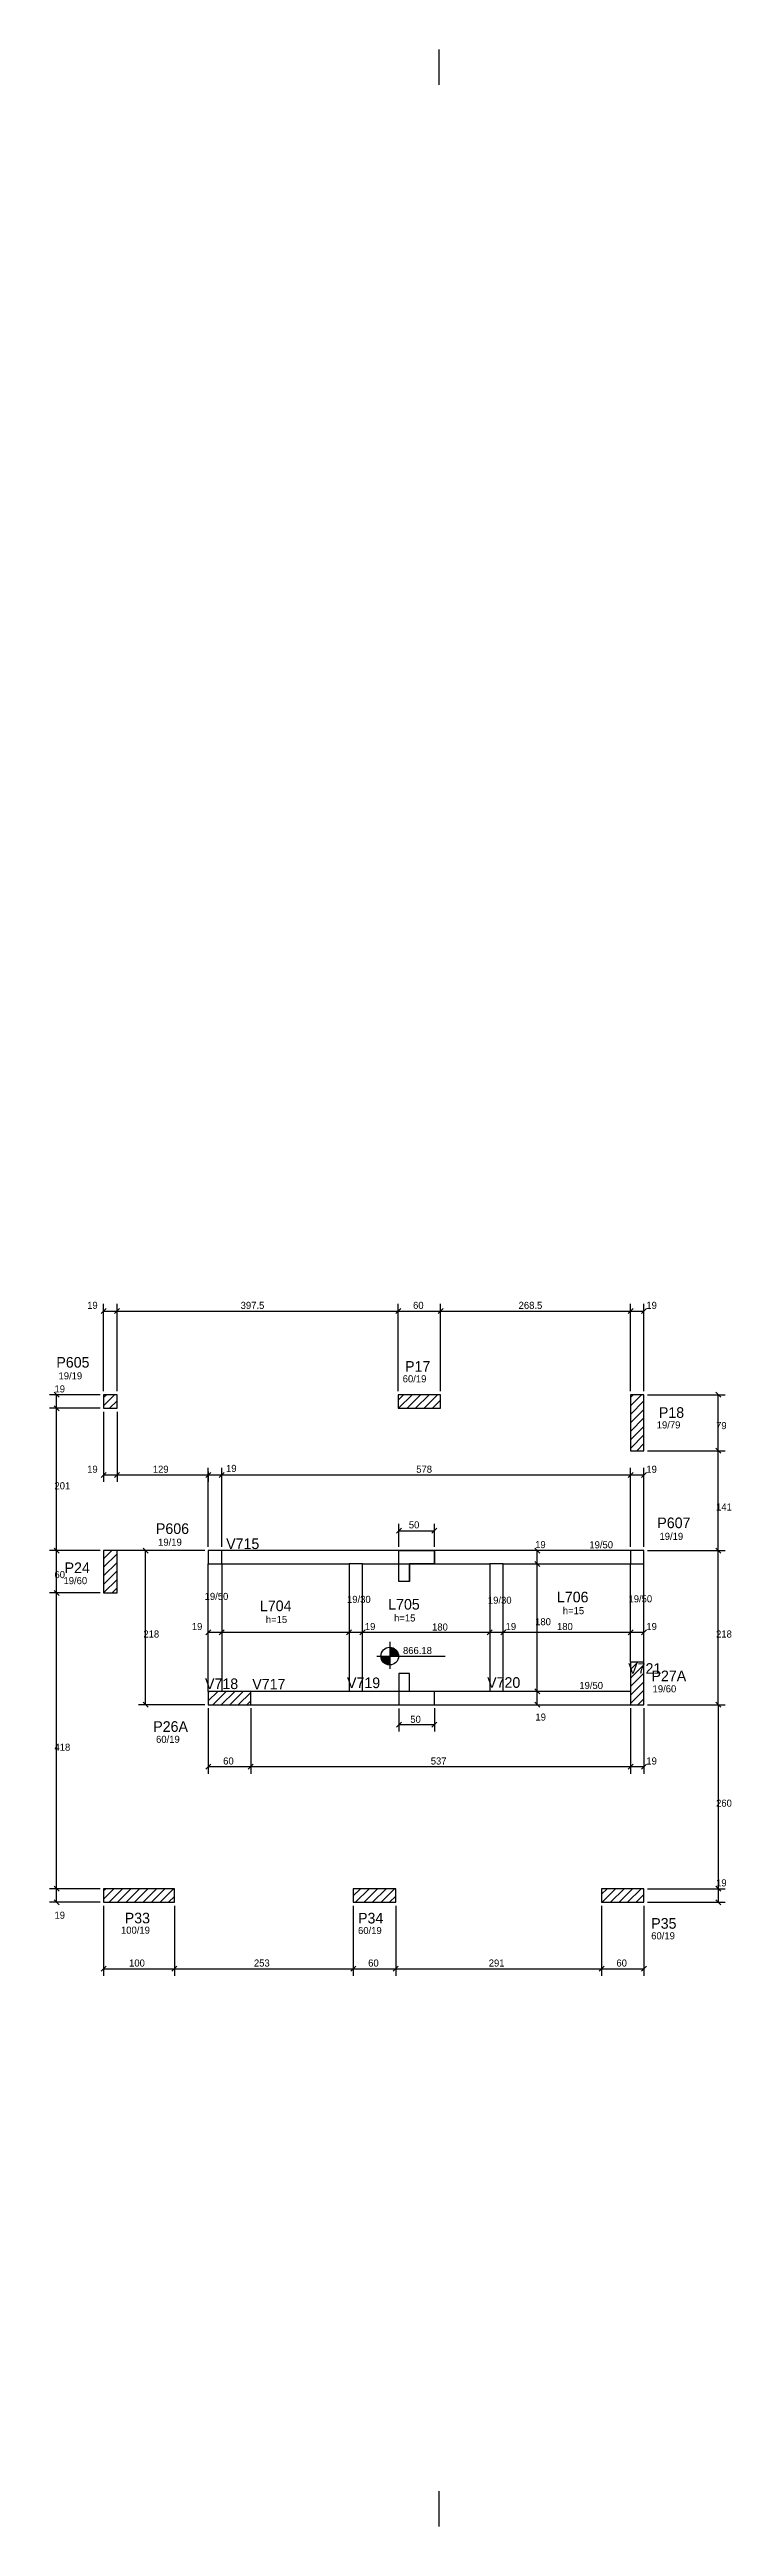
# Model space of a CAD drawing. Header units: metres. Extents: x -5 to 5758, y -6 to 3870.
# Drawn here: x 2454 to 3418, y 370 to 3870 of the extents above; entities that cross this region are included whole.
import ezdxf

# ---------------------------------------------------------------- set-up
doc = ezdxf.new("R2010")
doc.units = ezdxf.units.M

msp = doc.modelspace()

# ---------------------------------------------------------------- texts
at = {"layer": '2', "color": 2}
for s, p in [('19', (2507.197528, 2090.326426)), ('397.5', (2724.280817, 2090.326426)), ('60', (2968.030777, 2090.326426)), ('268.5', (3117.280777, 2090.326426)), ('19', (3297.864107, 2090.326426)), ('19', (2460.997568, 1972.235297)), ('79', (3396.451429, 1920.401967)), ('19', (2507.197528, 1858.751555)), ('129', (2600.030817, 1858.751555)), ('19', (2703.582675, 1859.922166)), ('578', (2972.530777, 1858.751555)), ('19', (3297.864107, 1858.751555)), ('201', (2460.997568, 1835.401967)), ('50', (2962.020668, 1780.134557)), ('141', (3396.451429, 1805.401967)), ('19', (3140.604213, 1752.235297)), ('60', (2460.997568, 1709.901967)), ('19', (2655.197447, 1636.484419)), ('19', (2899.864107, 1636.484419)), ('180', (2994.899612, 1635.789735)), ('19', (3098.864107, 1636.484419)), ('180', (3140.604213, 1643.282423)), ('180', (3171.530777, 1636.484419)), ('19', (3297.864107, 1636.484419)), ('218', (2586.748082, 1625.901967)), ('218', (3396.451429, 1625.901967)), ('50', (2964.13827, 1505.400133)), ('19', (3141.050898, 1508.566849)), ('418', (2460.997568, 1465.901967)), ('60', (2699.530777, 1446.506792)), ('537', (2993.030777, 1446.506792)), ('19', (3297.864107, 1446.506792)), ('260', (3396.451429, 1386.901967)), ('19', (3396.451429, 1274.235297)), ('19', (2460.997568, 1228.568637)), ('100', (2566.530777, 1160.993436)), ('253', (2743.030777, 1160.993436)), ('60', (2904.530777, 1160.993436)), ('291', (3075.030777, 1160.993436)), ('60', (3255.530777, 1160.993436))]:
    msp.add_text(s, height=10, dxfattribs=at).set_placement(p)
at = {"layer": '3', "color": 3}
for s, p in [('19/19', (2466.73667, 1990.721944)), ('60/19', (2953.382311, 1986.56468)), ('19/79', (3312.530648, 1921.375326)), ('19/19', (2607.548005, 1755.715018)), ('19/50', (3217.289632, 1752.04583)), ('19/19', (3316.44115, 1763.884939)), ('19/60', (2473.771229, 1701.346966)), ('19/50', (2673.342795, 1679.092553)), ('19/30', (2874.663383, 1674.887295)), ('19/30', (3073.830678, 1673.70879)), ('19/50', (3272.596683, 1675.676345)), ('h=15', (2759.868128, 1646.403275)), ('h=15', (2941.195162, 1648.605628)), ('h=15', (3179.783365, 1658.883274)), ('866.18', (2953.795341, 1602.573162)), ('19/50', (3203.109884, 1553.233534)), ('19/60', (3306.682889, 1548.512926)), ('60/19', (2604.668093, 1477.111851)), ('100/19', (2555.062923, 1207.427529)), ('60/19', (2890.232145, 1206.9225)), ('60/19', (3304.755106, 1199.476668))]:
    msp.add_text(s, height=10, dxfattribs=at).set_placement(p)
at = {"layer": '4', "color": 4}
for s, p in [('P605', (2463.655422, 2007.315124)), ('P17', (2956.761197, 2001.56468)), ('P18', (3315.579511, 1936.375326)), ('P606', (2604.466756, 1772.308199)), ('P607', (3313.359901, 1780.478119)), ('V715', (2703.780317, 1750.978441)), ('P24', (2475.352199, 1716.979354)), ('L705', (2932.839145, 1665.392254)), ('L706', (3171.427348, 1675.669899)), ('L704', (2751.512111, 1663.189901)), ('V721', (3272.155588, 1574.662659)), ('P27A', (3305.140237, 1564.238494)), ('V718', (2673.898174, 1553.076519)), ('V717', (2740.719801, 1552.569576)), ('V719', (2874.614915, 1554.475242)), ('V720', (3072.780777, 1554.892311)), ('P26A', (2600.679491, 1492.681651)), ('P33', (2560.381079, 1222.047661)), ('P34', (2890.232145, 1221.9225)), ('P35', (3304.755106, 1214.476668))]:
    msp.add_text(s, height=15, dxfattribs=at).set_placement(p)

# ---------------------------------------------------------------- linework, layer by layer
msp.add_circle((2934.995254, 1599.667608), 12.5)
at = {"layer": '2', "color": 2}
for p, q in [((2526.995324, 2083.790892), (2534.066391, 2090.86196)), ((2545.995324, 2083.790892), (2553.066391, 2090.86196)), ((2545.995324, 2083.790892), (2553.066391, 2090.86196)), ((2943.495243, 2083.790892), (2950.566311, 2090.86196)), ((2943.495243, 2083.790892), (2950.566311, 2090.86196)), ((3003.495243, 2083.790892), (3010.566311, 2090.86196)), ((3003.495243, 2083.790892), (3010.566311, 2090.86196)), ((3271.995243, 2083.790892), (3279.066311, 2090.86196)), ((3271.995243, 2083.790892), (3279.066311, 2090.86196)), ((3290.995243, 2083.790892), (3298.066311, 2090.86196)), ((2467.533102, 1965.366433), (2460.462034, 1972.437501)), ((3402.986963, 1965.366433), (3395.915895, 1972.437501)), ((2467.533102, 1946.366433), (2460.462034, 1953.437501)), ((2467.533102, 1946.366433), (2460.462034, 1953.437501)), ((3402.986963, 1886.366433), (3395.915895, 1893.437501)), ((3402.986963, 1886.366433), (3395.915895, 1893.437501)), ((2526.995324, 1852.216021), (2534.066391, 1859.287089)), ((2545.995324, 1852.216021), (2553.066391, 1859.287089)), ((2545.995324, 1852.216021), (2553.066391, 1859.287089)), ((2674.995243, 1852.216021), (2682.066311, 1859.287089)), ((2674.995243, 1852.216021), (2682.066311, 1859.287089)), ((2693.995243, 1852.216021), (2701.066311, 1859.287089)), ((2693.995243, 1852.216021), (2701.066311, 1859.287089)), ((3271.995243, 1852.216021), (3279.066311, 1859.287089)), ((3271.995243, 1852.216021), (3279.066311, 1859.287089)), ((3290.995243, 1852.216021), (3298.066311, 1859.287089)), ((2467.533102, 1745.366433), (2460.462034, 1752.437501)), ((2467.533102, 1745.366433), (2460.462034, 1752.437501)), ((2593.283616, 1745.366433), (2586.212548, 1752.437501)), ((2944.572284, 1773.231145), (2951.643352, 1780.302213)), ((2944.572284, 1773.231145), (2951.643352, 1780.302213)), ((2994.572284, 1773.231145), (3001.643352, 1780.302213)), ((3147.139747, 1745.366433), (3140.068679, 1752.437501)), ((3147.139747, 1745.366433), (3140.068679, 1752.437501)), ((3402.986963, 1745.366433), (3395.915895, 1752.437501)), ((3402.986963, 1745.366433), (3395.915895, 1752.437501)), ((3402.986963, 1745.366433), (3395.915895, 1752.437501)), ((3147.139747, 1726.366433), (3140.068679, 1733.437501)), ((3147.139747, 1726.366433), (3140.068679, 1733.437501)), ((2467.533102, 1685.366433), (2460.462034, 1692.437501)), ((2467.533102, 1685.366433), (2460.462034, 1692.437501)), ((2674.995243, 1629.948885), (2682.066311, 1637.019953)), ((2693.995243, 1629.948885), (2701.066311, 1637.019953)), ((2693.995243, 1629.948885), (2701.066311, 1637.019953)), ((2873.995243, 1629.948885), (2881.066311, 1637.019953)), ((2873.995243, 1629.948885), (2881.066311, 1637.019953)), ((2892.995243, 1629.948885), (2900.066311, 1637.019953)), ((2892.995243, 1629.948885), (2900.066311, 1637.019953)), ((3072.995243, 1629.948885), (3080.066311, 1637.019953)), ((3072.995243, 1629.948885), (3080.066311, 1637.019953)), ((3091.995243, 1629.948885), (3099.066311, 1637.019953)), ((3091.995243, 1629.948885), (3099.066311, 1637.019953)), ((3271.995243, 1629.948885), (3279.066311, 1637.019953)), ((3271.995243, 1629.948885), (3279.066311, 1637.019953)), ((3290.995243, 1629.948885), (3298.066311, 1637.019953)), ((3147.139747, 1546.366433), (3140.068679, 1553.437501)), ((3147.139747, 1546.366433), (3140.068679, 1553.437501)), ((2593.283616, 1527.366433), (2586.212548, 1534.437501)), ((2944.572284, 1499.50172), (2951.643352, 1506.572788)), ((2944.572284, 1499.50172), (2951.643352, 1506.572788)), ((2994.572284, 1499.50172), (3001.643352, 1506.572788)), ((3147.139747, 1527.366433), (3140.068679, 1534.437501)), ((3147.139747, 1527.366433), (3140.068679, 1534.437501)), ((3395.915895, 1534.437501), (3402.986963, 1527.366433)), ((3402.986963, 1527.366433), (3395.915895, 1534.437501)), ((3402.986963, 1527.366433), (3395.915895, 1534.437501)), ((2674.995243, 1439.971258), (2682.066311, 1447.042325)), ((2734.995243, 1439.971258), (2742.066311, 1447.042325)), ((2734.995243, 1439.971258), (2742.066311, 1447.042325)), ((3271.995243, 1439.971258), (3279.066311, 1447.042325)), ((3271.995243, 1439.971258), (3279.066311, 1447.042325)), ((3290.995243, 1439.971258), (3298.066311, 1447.042325)), ((2467.533102, 1267.366433), (2460.462034, 1274.437501)), ((2467.533102, 1267.366433), (2460.462034, 1274.437501)), ((3395.915895, 1274.437501), (3402.986963, 1267.366433)), ((3395.915895, 1274.437501), (3402.986963, 1267.366433)), ((2467.533102, 1248.366433), (2460.462034, 1255.437501)), ((3395.915895, 1255.437501), (3402.986963, 1248.366433)), ((2526.995243, 1154.457902), (2534.066311, 1161.52897)), ((2626.995243, 1154.457902), (2634.066311, 1161.52897)), ((2626.995243, 1154.457902), (2634.066311, 1161.52897)), ((2879.995243, 1154.457902), (2887.066311, 1161.52897)), ((2879.995243, 1154.457902), (2887.066311, 1161.52897)), ((2939.995243, 1154.457902), (2947.066311, 1161.52897)), ((2939.995243, 1154.457902), (2947.066311, 1161.52897)), ((3230.995243, 1154.457902), (3238.066311, 1161.52897)), ((3230.995243, 1154.457902), (3238.066311, 1161.52897)), ((3290.995243, 1154.457902), (3298.066311, 1161.52897))]:
    msp.add_line(p, q, dxfattribs=at)
at = {"layer": '3', "color": 3}
for p, q in [((3004.356408, 3869.839668), (3004.356408, 3819.840168)), ((3004.356408, 3869.839668), (3004.356408, 3819.840168)), ((2530.530858, 1965.552539), (2533.880285, 1968.901967)), ((2530.530858, 1953.531724), (2545.9011, 1968.901967)), ((2538.921915, 1949.901967), (2549.530858, 1960.510909)), ((2947.030777, 1961.323924), (2954.60882, 1968.901967)), ((2947.629635, 1949.901967), (2966.629635, 1968.901967)), ((2959.65045, 1949.901967), (2978.65045, 1968.901967)), ((2971.671266, 1949.901967), (2990.671266, 1968.901967)), ((2983.692081, 1949.901967), (3002.692081, 1968.901967)), ((2995.712896, 1949.901967), (3007.030777, 1961.219848)), ((3275.530777, 1965.261912), (3279.170832, 1968.901967)), ((3275.530777, 1953.241096), (3291.191648, 1968.901967)), ((3275.530777, 1941.220281), (3294.530777, 1960.220281)), ((3275.530777, 1929.199466), (3294.530777, 1948.199466)), ((3275.530777, 1917.17865), (3294.530777, 1936.17865)), ((3275.530777, 1905.157835), (3294.530777, 1924.157835)), ((3275.530777, 1893.13702), (3294.530777, 1912.13702)), ((3284.316539, 1889.901967), (3294.530777, 1900.116205)), ((2530.530777, 1737.156969), (2542.275775, 1748.901967)), ((2530.530777, 1725.136153), (2549.530777, 1744.136153)), ((2530.530777, 1713.115338), (2549.530777, 1732.115338)), ((2530.530777, 1701.094523), (2549.530777, 1720.094523)), ((2678.530777, 1549.901967), (2678.530777, 1729.901967)), ((2697.530777, 1729.901967), (2697.530777, 1549.901967)), ((3275.530777, 1590.901967), (3275.530777, 1729.901967)), ((3294.530777, 1590.901967), (3294.530777, 1729.901967)), ((2530.530777, 1689.073707), (2549.530777, 1708.073707)), ((2542.379852, 1688.901967), (2549.530777, 1696.052892)), ((2934.995254, 1620.019714), (2934.995254, 1581.872933)), ((2934.995254, 1612.167608), (2934.995254, 1587.167608)), ((2934.995254, 1611.56026), (2938.844379, 1611.56026)), ((2934.995254, 1610.767411), (2940.743716, 1610.767411)), ((2916.736558, 1599.667608), (3013.460703, 1599.667608)), ((2934.995206, 1598.874807), (2922.495206, 1598.874807)), ((2922.495254, 1599.667608), (2947.495254, 1599.667608)), ((2934.995206, 1598.081957), (2922.5962, 1598.081957)), ((2934.995206, 1597.289108), (2922.723563, 1597.289108)), ((2934.995206, 1596.496259), (2922.904189, 1596.496259)), ((2934.995206, 1595.703458), (2923.140462, 1595.703458)), ((2934.995206, 1594.910561), (2923.435767, 1594.910561)), ((2934.995206, 1594.11776), (2923.794826, 1594.11776)), ((2934.995206, 1593.324911), (2924.223979, 1593.324911)), ((2934.995206, 1592.532062), (2924.732001, 1592.532062)), ((2934.995206, 1591.739213), (2925.331386, 1591.739213)), ((2934.995206, 1590.946411), (2926.040347, 1590.946411)), ((2934.995206, 1590.153503), (2926.887687, 1590.153503)), ((2934.995206, 1589.360701), (2927.922948, 1589.360701)), ((2934.995206, 1588.567852), (2929.246743, 1588.567852)), ((2934.995206, 1587.775003), (2931.146129, 1587.775003)), ((2934.995254, 1609.974562), (2942.067512, 1609.974562)), ((2934.995254, 1609.181701), (2943.102773, 1609.181701)), ((2934.995254, 1608.388912), (2943.950112, 1608.388912)), ((2934.995254, 1607.596063), (2944.659122, 1607.596063)), ((2934.995254, 1606.803202), (2945.258458, 1606.803202)), ((2934.995254, 1606.010353), (2945.766481, 1606.010353)), ((2934.995254, 1605.217504), (2946.195634, 1605.217504)), ((2934.995254, 1604.424655), (2946.554692, 1604.424655)), ((2934.995254, 1603.631806), (2946.849998, 1603.631806)), ((2934.995254, 1602.839004), (2947.08627, 1602.839004)), ((2934.995254, 1602.046155), (2947.266849, 1602.046155)), ((2934.995254, 1601.253306), (2947.39426, 1601.253306)), ((2934.995254, 1600.460457), (2947.495254, 1600.460457)), ((3275.530777, 1580.595823), (3285.836921, 1590.901967)), ((3275.530777, 1568.575007), (3294.530777, 1587.575007)), ((3275.530777, 1556.554192), (3294.530777, 1575.554192)), ((2678.530777, 1548.574141), (2679.858603, 1549.901967)), ((2678.530777, 1536.553325), (2691.879418, 1549.901967)), ((2684.900234, 1530.901967), (2703.900234, 1549.901967)), ((2696.921049, 1530.901967), (2715.921049, 1549.901967)), ((2708.941864, 1530.901967), (2727.941864, 1549.901967)), ((2720.962679, 1530.901967), (2738.530777, 1548.470064)), ((3275.530777, 1544.533377), (3294.530777, 1563.533377)), ((3275.530777, 1532.512561), (3294.530777, 1551.512561)), ((2732.983495, 1530.901967), (2738.530777, 1536.449249)), ((3086.030777, 1530.901967), (3143.530777, 1530.901967)), ((3143.530777, 1530.901967), (3275.530777, 1530.901967)), ((3285.940998, 1530.901967), (3294.530777, 1539.491746)), ((2530.530777, 1268.345173), (2533.087571, 1270.901967)), ((2530.530777, 1256.324357), (2545.108386, 1270.901967)), ((2538.129202, 1251.901967), (2557.129202, 1270.901967)), ((2550.150017, 1251.901967), (2569.150017, 1270.901967)), ((2562.170832, 1251.901967), (2581.170832, 1270.901967)), ((2574.191648, 1251.901967), (2593.191648, 1270.901967)), ((2586.212463, 1251.901967), (2605.212463, 1270.901967)), ((2598.233278, 1251.901967), (2617.233278, 1270.901967)), ((2610.254093, 1251.901967), (2629.254093, 1270.901967)), ((2622.274909, 1251.901967), (2630.530777, 1260.157835)), ((2883.530777, 1260.720714), (2893.71203, 1270.901967)), ((2886.732845, 1251.901967), (2905.732845, 1270.901967)), ((2898.75366, 1251.901967), (2917.75366, 1270.901967)), ((2910.774475, 1251.901967), (2929.774475, 1270.901967)), ((2922.795291, 1251.901967), (2941.795291, 1270.901967)), ((2934.816106, 1251.901967), (2943.530777, 1260.616638)), ((3234.530777, 1263.117071), (3242.315673, 1270.901967)), ((3235.336488, 1251.901967), (3254.336488, 1270.901967)), ((3247.357303, 1251.901967), (3266.357303, 1270.901967)), ((3259.378118, 1251.901967), (3278.378118, 1270.901967)), ((3271.398934, 1251.901967), (3290.398934, 1270.901967)), ((3283.419749, 1251.901967), (3294.530777, 1263.012995)), ((3004.356408, 419.841243), (3004.356408, 369.841743)), ((3004.356408, 419.841243), (3004.356408, 369.841743))]:
    msp.add_line(p, q, dxfattribs=at)
for points in [[(2887.030777, 1748.901967), (2697.530777, 1748.901967)], [(2697.530777, 1729.901967), (2877.530777, 1729.901967)], [(2896.530777, 1729.901967), (2877.530777, 1729.901967)], [(2877.530777, 1729.901967), (2877.530777, 1549.901967)], [(3086.030777, 1748.901967), (2887.030777, 1748.901967)], [(2896.530777, 1549.901967), (2896.530777, 1729.901967)], [(2896.530777, 1729.901967), (3076.530777, 1729.901967)], [(3095.530777, 1729.901967), (3076.530777, 1729.901967)], [(3076.530777, 1729.901967), (3076.530777, 1549.901967)], [(3275.530777, 1748.901967), (3086.030777, 1748.901967)], [(3095.530777, 1549.901967), (3095.530777, 1729.901967)], [(3095.530777, 1729.901967), (3275.530777, 1729.901967)], [(2877.530777, 1549.901967), (2738.530777, 1549.901967)], [(2896.530777, 1549.901967), (2877.530777, 1549.901967)], [(3076.530777, 1549.901967), (2896.530777, 1549.901967)], [(3095.530777, 1549.901967), (3076.530777, 1549.901967)], [(3275.530777, 1549.901967), (3095.530777, 1549.901967)], [(2738.530777, 1530.901967), (2887.030777, 1530.901967)], [(2887.030777, 1530.901967), (3086.030777, 1530.901967)]]:
    msp.add_lwpolyline(points, dxfattribs=at)
at = {"layer": '6', "color": 6}
for p, q in [((2948.107818, 1729.901967), (2948.107818, 1748.901967)), ((2948.107818, 1748.901967), (2998.107818, 1748.901967)), ((2948.107818, 1704.901967), (2948.107818, 1729.901967)), ((2963.107818, 1704.901967), (2963.107818, 1729.901967)), ((2963.107818, 1729.901967), (2998.107818, 1729.901967)), ((2998.107818, 1729.901967), (2998.107818, 1748.901967)), ((2948.107818, 1574.901967), (2948.107818, 1549.901967)), ((2948.107818, 1549.901967), (2948.107818, 1530.901967)), ((2963.107818, 1549.901967), (2963.107818, 1574.901967)), ((2998.107818, 1549.901967), (2963.107818, 1549.901967)), ((2998.107818, 1530.901967), (2998.107818, 1549.901967)), ((2948.107818, 1530.901967), (2998.107818, 1530.901967))]:
    msp.add_line(p, q, dxfattribs=at)
at = {"layer": '7', "color": 7}
for points in [[(2530.530858, 1949.901967), (2549.530858, 1949.901967), (2549.530858, 1968.901967), (2530.530858, 1968.901967), (2530.530858, 1949.901967)], [(2947.030777, 1949.901967), (3007.030777, 1949.901967), (3007.030777, 1968.901967), (2947.030777, 1968.901967), (2947.030777, 1949.901967)], [(3275.530777, 1889.901967), (3294.530777, 1889.901967), (3294.530777, 1968.901967), (3275.530777, 1968.901967), (3275.530777, 1889.901967)], [(2530.530777, 1688.901967), (2549.530777, 1688.901967), (2549.530777, 1748.901967), (2530.530777, 1748.901967), (2530.530777, 1688.901967)], [(2678.530777, 1729.901967), (2697.530777, 1729.901967), (2697.530777, 1748.901967), (2678.530777, 1748.901967), (2678.530777, 1729.901967)], [(3275.530777, 1729.901967), (3294.530777, 1729.901967), (3294.530777, 1748.901967), (3275.530777, 1748.901967), (3275.530777, 1729.901967)], [(3275.530777, 1530.901967), (3294.530777, 1530.901967), (3294.530777, 1590.901967), (3275.530777, 1590.901967), (3275.530777, 1530.901967)], [(2678.530777, 1530.901967), (2738.530777, 1530.901967), (2738.530777, 1549.901967), (2678.530777, 1549.901967), (2678.530777, 1530.901967)], [(2530.530777, 1251.901967), (2630.530777, 1251.901967), (2630.530777, 1270.901967), (2530.530777, 1270.901967), (2530.530777, 1251.901967)], [(2883.530777, 1251.901967), (2943.530777, 1251.901967), (2943.530777, 1270.901967), (2883.530777, 1270.901967), (2883.530777, 1251.901967)], [(3234.530777, 1251.901967), (3294.530777, 1251.901967), (3294.530777, 1270.901967), (3234.530777, 1270.901967), (3234.530777, 1251.901967)]]:
    msp.add_lwpolyline(points, dxfattribs=at)
at = {"layer": '8', "color": 8}
for points in [[(2948.107818, 1704.901967), (2948.107818, 1748.901967), (2998.107818, 1748.901967), (2998.107818, 1729.901967), (2963.107818, 1729.901967), (2963.107818, 1704.901967), (2948.107818, 1704.901967)], [(2948.107818, 1574.901967), (2948.107818, 1530.901967), (2998.107818, 1530.901967), (2998.107818, 1549.901967), (2963.107818, 1549.901967), (2963.107818, 1574.901967), (2948.107818, 1574.901967)]]:
    msp.add_lwpolyline(points, dxfattribs=at)
at = {"layer": '9', "color": 9}
for p, q in [((2530.530858, 1973.901967), (2530.530858, 2097.326426)), ((2530.530858, 2087.326426), (2549.530858, 2087.326426)), ((2549.530858, 1973.901967), (2549.530858, 2097.326426)), ((2549.530858, 2087.326426), (2947.030777, 2087.326426)), ((2947.030777, 1973.901967), (2947.030777, 2097.326426)), ((2947.030777, 2087.326426), (3007.030777, 2087.326426)), ((3007.030777, 1973.901967), (3007.030777, 2097.326426)), ((3007.030777, 2087.326426), (3275.530777, 2087.326426)), ((3275.530777, 1973.901967), (3275.530777, 2097.326426)), ((3275.530777, 2087.326426), (3294.530777, 2087.326426)), ((3294.530777, 1973.901967), (3294.530777, 2097.326426)), ((2525.530858, 1968.901967), (2453.997568, 1968.901967)), ((2463.997568, 1949.901967), (2463.997568, 1968.901967)), ((3299.530777, 1968.901967), (3409.451429, 1968.901967)), ((3399.451429, 1889.901967), (3399.451429, 1968.901967)), ((2525.530858, 1949.901967), (2453.997568, 1949.901967)), ((2463.997568, 1748.901967), (2463.997568, 1949.901967)), ((2530.530858, 1944.901967), (2530.530858, 1845.751555)), ((2549.530858, 1944.901967), (2549.530858, 1845.751555)), ((2530.530858, 1855.751555), (2549.530858, 1855.751555)), ((2549.530858, 1855.751555), (2678.530777, 1855.751555)), ((2678.530777, 1753.901967), (2678.530777, 1865.751555)), ((2678.530777, 1860.751555), (2678.530777, 1845.751555)), ((2678.530777, 1855.751555), (2697.530777, 1855.751555)), ((2697.530777, 1753.901967), (2697.530777, 1865.751555)), ((2697.530777, 1855.751555), (3275.530777, 1855.751555)), ((3275.530777, 1753.901967), (3275.530777, 1865.751555)), ((3275.530777, 1855.751555), (3294.530777, 1855.751555)), ((3294.530777, 1753.901967), (3294.530777, 1865.751555)), ((3299.530777, 1889.901967), (3409.451429, 1889.901967)), ((3399.451429, 1748.901967), (3399.451429, 1889.901967)), ((2948.107818, 1754.050239), (2948.107818, 1786.766679)), ((2998.107818, 1753.901967), (2998.107818, 1786.766679)), ((2948.107818, 1776.766679), (2998.107818, 1776.766679)), ((2525.530777, 1748.901967), (2453.997568, 1748.901967)), ((2463.997568, 1688.901967), (2463.997568, 1748.901967)), ((2673.530777, 1748.901967), (2549.530777, 1748.901967)), ((2589.748082, 1530.901967), (2589.748082, 1748.901967)), ((3143.604213, 1729.901967), (3143.604213, 1748.901967)), ((3143.604213, 1549.901967), (3143.604213, 1729.901967)), ((3299.530777, 1748.901967), (3409.451429, 1748.901967)), ((3381.493211, 1748.901967), (3409.451429, 1748.901967)), ((3399.451429, 1530.901967), (3399.451429, 1748.901967)), ((2525.530777, 1688.901967), (2453.997568, 1688.901967)), ((2463.997568, 1270.901967), (2463.997568, 1688.901967)), ((2678.530777, 1633.484419), (2697.530777, 1633.484419)), ((2697.530777, 1633.484419), (2877.530777, 1633.484419)), ((2877.530777, 1633.484419), (2896.530777, 1633.484419)), ((2896.530777, 1633.484419), (3076.530777, 1633.484419)), ((3076.530777, 1633.484419), (3095.530777, 1633.484419)), ((3095.530777, 1633.484419), (3275.530777, 1633.484419)), ((3275.530777, 1633.484419), (3294.530777, 1633.484419)), ((3143.604213, 1530.901967), (3143.604213, 1549.901967)), ((2673.530777, 1530.901967), (2579.748082, 1530.901967)), ((2678.530777, 1525.901967), (2678.530777, 1433.506792)), ((2738.530777, 1525.901967), (2738.530777, 1433.506792)), ((2948.107818, 1525.753695), (2948.107818, 1493.037254)), ((2998.107818, 1525.901967), (2998.107818, 1493.037254)), ((3275.530777, 1525.901967), (3275.530777, 1433.506792)), ((3294.530777, 1525.901967), (3294.530777, 1433.506792)), ((3299.530777, 1530.901967), (3409.451429, 1530.901967)), ((3304.530777, 1530.901967), (3409.451429, 1530.901967)), ((3399.451429, 1530.901967), (3399.451429, 1270.901967)), ((2948.107818, 1503.037254), (2998.107818, 1503.037254)), ((2678.530777, 1443.506792), (2738.530777, 1443.506792)), ((2738.530777, 1443.506792), (3275.530777, 1443.506792)), ((3275.530777, 1443.506792), (3294.530777, 1443.506792)), ((2525.530777, 1270.901967), (2453.997568, 1270.901967)), ((2463.997568, 1251.901967), (2463.997568, 1270.901967)), ((3299.530777, 1270.901967), (3409.451429, 1270.901967)), ((3399.451429, 1270.901967), (3399.451429, 1251.901967)), ((2525.530777, 1251.901967), (2453.997568, 1251.901967)), ((2530.530777, 1246.901967), (2530.530777, 1147.993436)), ((2630.530777, 1246.901967), (2630.530777, 1147.993436)), ((2883.530777, 1246.901967), (2883.530777, 1147.993436)), ((2943.530777, 1246.901967), (2943.530777, 1147.993436)), ((3234.530777, 1246.901967), (3234.530777, 1147.993436)), ((3294.530777, 1246.901967), (3294.530777, 1147.993436)), ((3299.530777, 1251.901967), (3409.451429, 1251.901967)), ((2530.530777, 1157.993436), (2630.530777, 1157.993436)), ((2630.530777, 1157.993436), (2883.530777, 1157.993436)), ((2883.530777, 1157.993436), (2943.530777, 1157.993436)), ((2943.530777, 1157.993436), (3234.530777, 1157.993436)), ((3234.530777, 1157.993436), (3294.530777, 1157.993436))]:
    msp.add_line(p, q, dxfattribs=at)

msp.set_redraw_order([(e.dxf.handle, doc.entitydb.next_handle()) for e in msp.query("TEXT MTEXT ATTDEF DIMENSION ARC_DIMENSION")])  # texts and dimensions are drawn at this point

doc.saveas('drawing.dxf')
